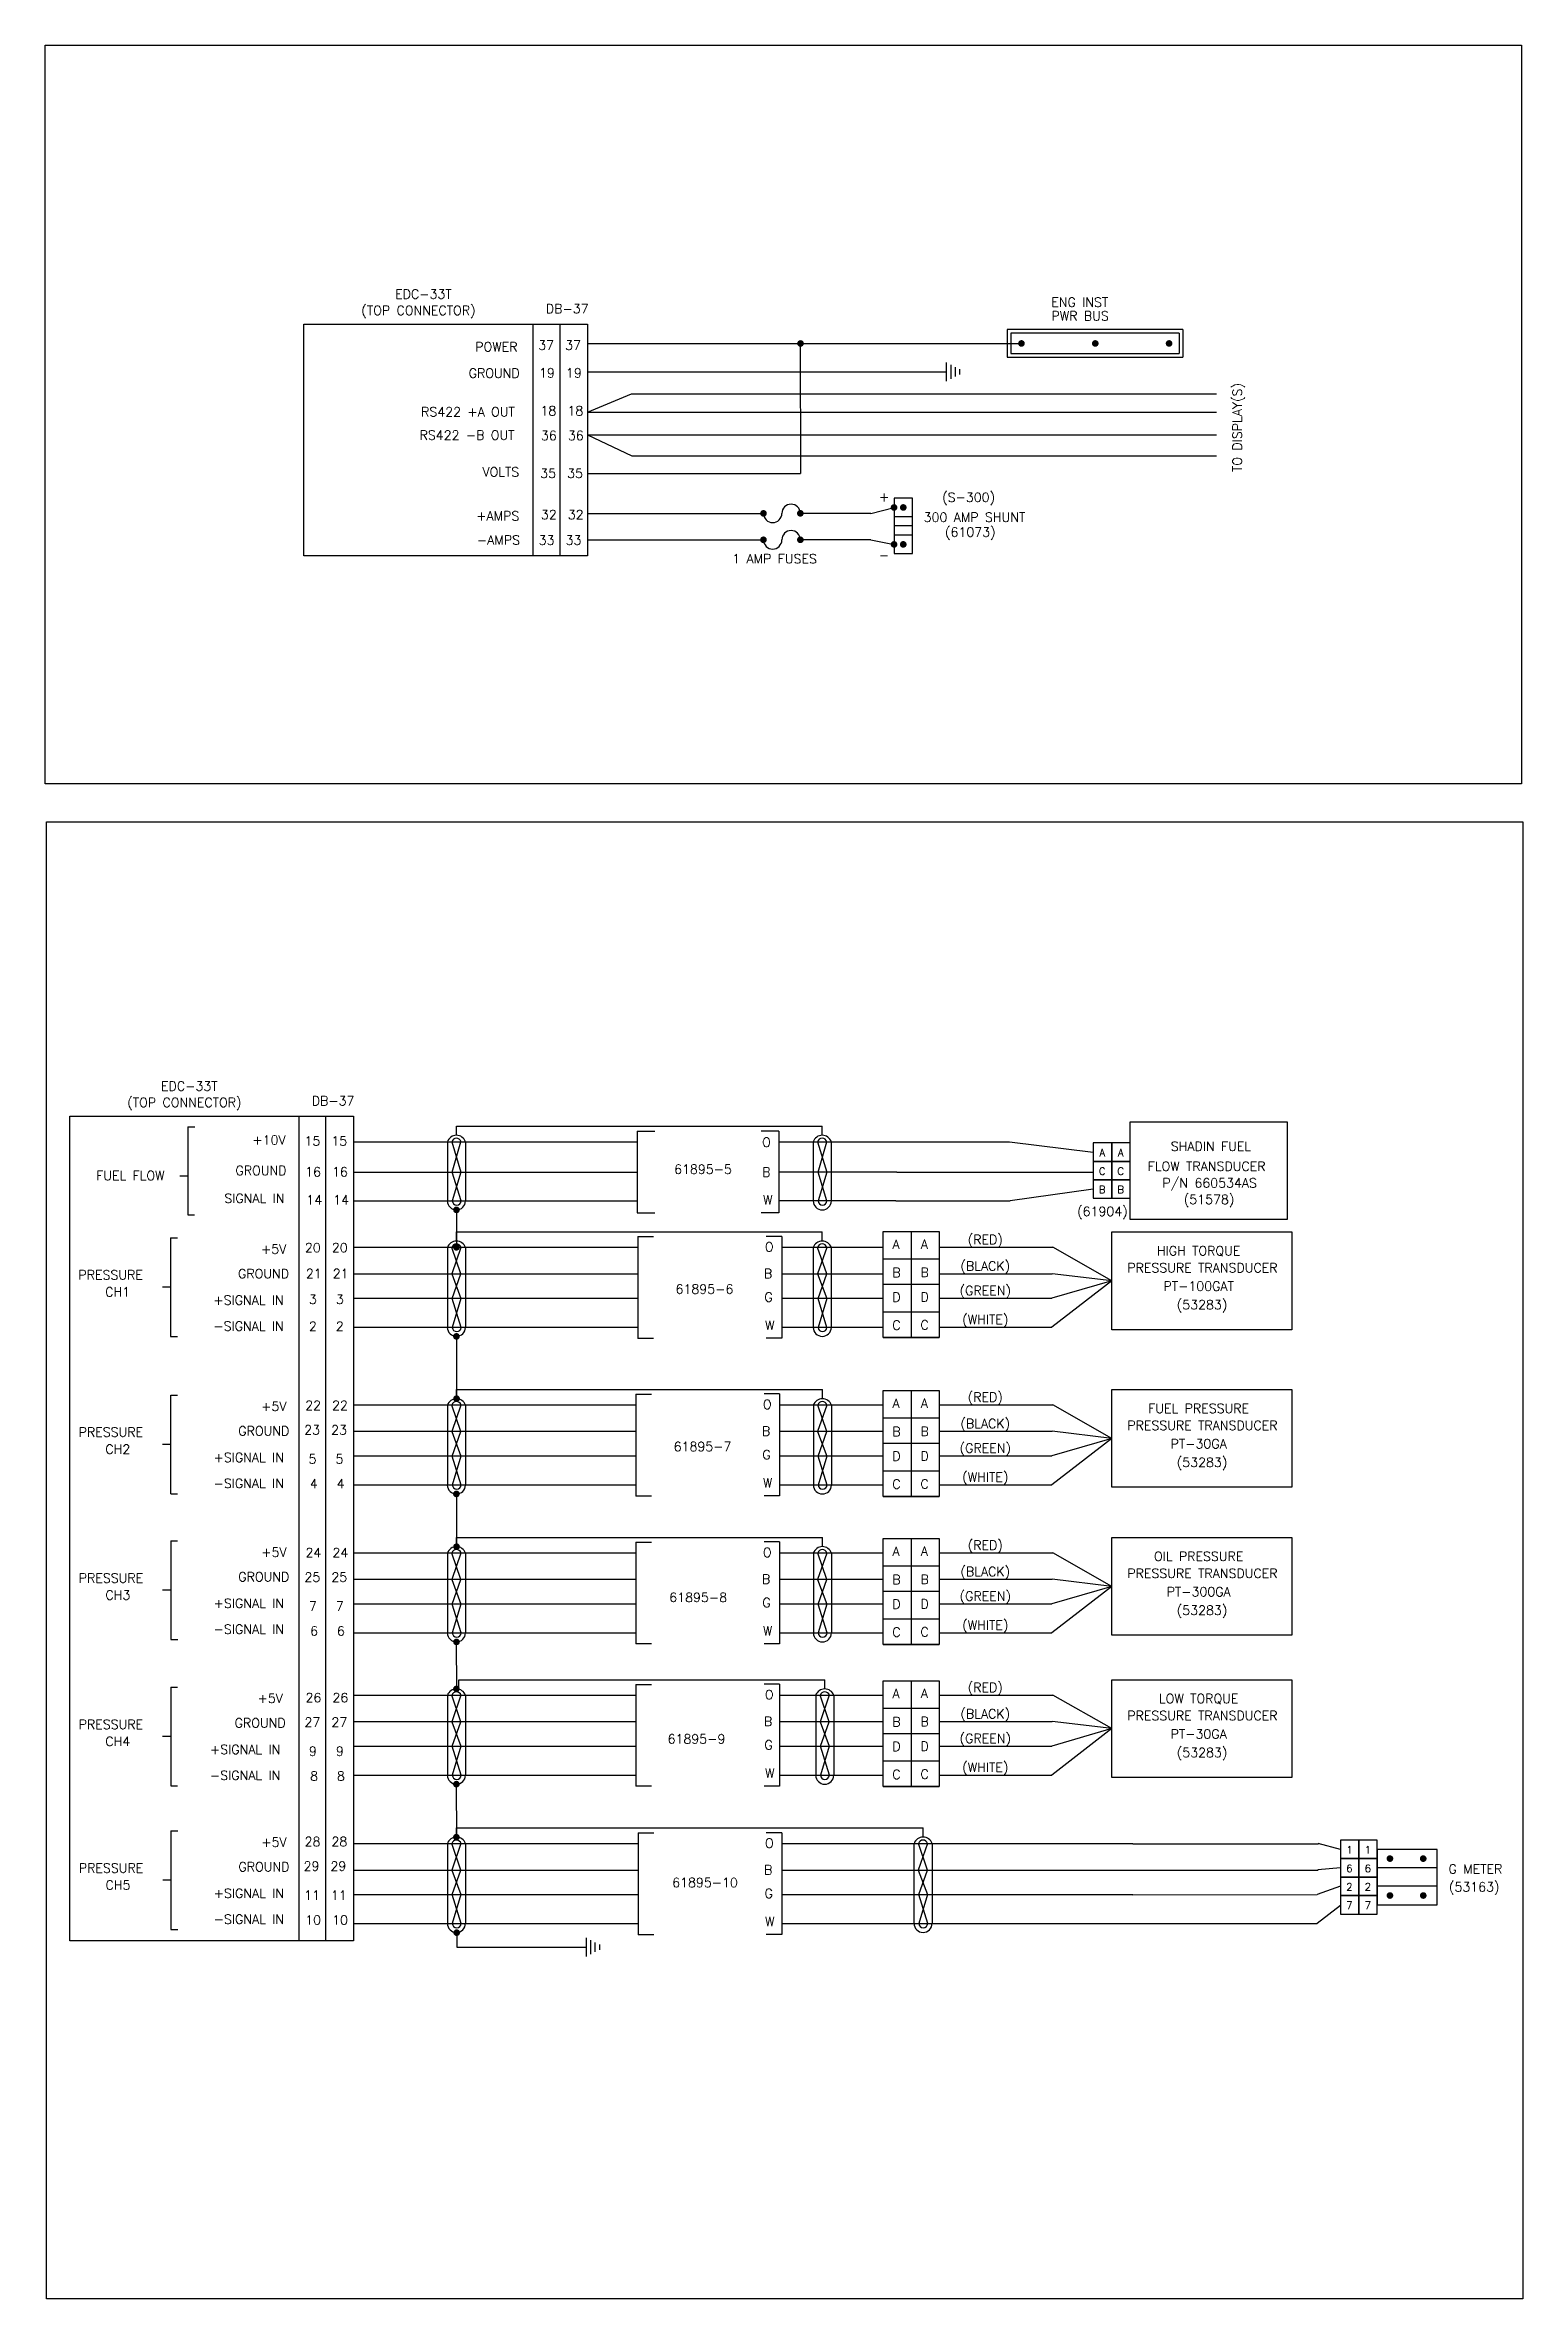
# Model space of a CAD drawing. Extents: x 0 to 32, y -112 to 21.
# Drawn here: x 2.08 to 22.1, y -50.47 to -19.96 of the extents above; entities that cross this region are included whole.
import ezdxf
from ezdxf.enums import TextEntityAlignment as Align

# ---------------------------------------------------------------- set-up
doc = ezdxf.new("R2010")
doc.units = 0
doc.header["$LTSCALE"] = 0.3
doc.header["$MEASUREMENT"] = 0
for name, color, linetype in [('1', 1, 'CONTINUOUS'), ('N', 2, 'CONTINUOUS'), ('NOTES', 2, 'CONTINUOUS'), ('TB', 1, 'CONTINUOUS'), ('W', 11, 'CONTINUOUS'), ('WIRE', 11, 'CONTINUOUS')]:
    doc.layers.add(name, color=color, linetype=linetype)
doc.styles.add('100', font='ROMANS', dxfattribs={"height": 0.1})
doc.styles.add('130', font='ROMANS', dxfattribs={"height": 0.125})

msp = doc.modelspace()

# ---------------------------------------------------------------- texts
at = {"layer": '1', "color": 2, "style": '100'}
for s, p in [('A', (16.402, -34.956)), ('A', (16.652, -34.956)), ('C', (16.402, -35.206)), ('C', (16.652, -35.206)), ('B', (16.402, -35.456)), ('B', (16.652, -35.456)), ('1', (19.75, -44.396)), ('1', (20, -44.396)), ('2', (19.75, -44.896)), ('6', (19.75, -44.646)), ('2', (20, -44.896)), ('6', (20, -44.646)), ('7', (19.75, -45.146)), ('7', (20, -45.146))]:
    msp.add_text(s, height=0.1, dxfattribs=at).set_placement(p, align=Align.MIDDLE)
at = {"layer": 'N', "style": '130'}
for s, p in [('(TOP CONNECTOR)', (7.14, -23.615)), ('EDC-33T', (7.207, -23.394)), ('DB-37', (9.155, -23.592)), ('37', (8.869, -24.086)), ('37', (9.233, -24.086)), ('GROUND', (8.166, -24.465)), ('19', (8.88, -24.462)), ('19', (9.245, -24.462)), ('RS422 +A OUT', (7.81, -24.988)), ('18', (8.9, -24.975)), ('18', (9.265, -24.975)), ('RS422 -B OUT', (7.798, -25.304)), ('36', (8.906, -25.309)), ('36', (9.271, -25.309)), ('VOLTS', (8.256, -25.802)), ('35', (8.897, -25.821)), ('35', (9.261, -25.821)), ('+', (13.448, -26.139)), ('(S-300)', (14.592, -26.146)), ('+AMPS', (8.215, -26.398)), ('32', (8.906, -26.381)), ('32', (9.27, -26.381)), ('300 AMP SHUNT', (14.671, -26.415)), ('(61073)', (14.615, -26.617)), ('-AMPS', (8.224, -26.724)), ('33', (8.875, -26.726)), ('33', (9.239, -26.726)), ('-', (13.446, -26.931)), ('EDC-33T', (4.036, -34.118)), ('(TOP CONNECTOR)', (3.97, -34.339)), ('DB-37', (5.984, -34.316)), ('+10V', (5.115, -34.847)), ('15', (5.704, -34.86)), ('15', (6.068, -34.86)), ('FLOW TRANSDUCER', (17.816, -35.203)), ('SHADIN FUEL', (17.874, -34.933)), ('GROUND', (5.007, -35.26)), ('16', (5.712, -35.278)), ('16', (6.077, -35.278)), ('P/N 660534AS', (17.857, -35.428)), ('SIGNAL IN', (4.918, -35.637)), ('14', (5.728, -35.658)), ('14', (6.093, -35.658)), ('(61904) ', (16.447, -35.814)), ('(51578) ', (17.892, -35.652)), ('+5V', (5.179, -36.324)), ('20', (5.709, -36.305)), ('20', (6.074, -36.305)), ('HIGH TORQUE', (17.708, -36.347)), (' GROUND', (4.999, -36.657)), ('21', (5.722, -36.656)), ('21', (6.086, -36.656)), ('PRESSURE TRANSDUCER', (17.759, -36.577)), ('+SIGNAL IN', (4.839, -37.015)), ('3', (5.711, -37.004)), ('3', (6.076, -37.004)), ('PT-100GAT', (17.708, -36.826)), ('(53283)', (17.754, -37.077)), ('-SIGNAL IN', (4.839, -37.367)), ('2', (5.71, -37.37)), ('2', (6.074, -37.37)), ('+5V', (5.181, -38.453)), ('22', (5.713, -38.44)), ('22', (6.077, -38.44)), ('FUEL PRESSURE', (17.708, -38.481)), (' GROUND', (5.002, -38.786)), ('23', (5.699, -38.772)), ('23', (6.064, -38.772)), ('PRESSURE TRANSDUCER', (17.759, -38.711)), ('+SIGNAL IN', (4.841, -39.145)), ('5', (5.706, -39.165)), ('5', (6.071, -39.165)), ('PT-30GA', (17.708, -38.96)), ('(53283)', (17.754, -39.211)), ('-SIGNAL IN', (4.841, -39.496)), ('4', (5.722, -39.5)), ('4', (6.086, -39.5)), ('+5V', (5.182, -40.428)), ('24', (5.717, -40.434)), ('24', (6.082, -40.434)), ('OIL PRESSURE', (17.708, -40.484)), (' GROUND', (5.002, -40.761)), ('25', (5.703, -40.765)), ('25', (6.068, -40.765)), ('PRESSURE TRANSDUCER', (17.759, -40.714)), ('PT-300GA', (17.708, -40.963)), ('+SIGNAL IN', (4.842, -41.12)), ('7', (5.71, -41.159)), ('7', (6.075, -41.159)), ('(53283)', (17.754, -41.214)), ('-SIGNAL IN', (4.842, -41.471)), ('6', (5.726, -41.494)), ('6', (6.09, -41.494)), ('+5V', (5.132, -42.406)), ('26', (5.717, -42.397)), ('26', (6.082, -42.397)), ('LOW TORQUE', (17.708, -42.41)), (' GROUND', (4.953, -42.739)), ('27', (5.703, -42.729)), ('27', (6.068, -42.729)), ('PRESSURE TRANSDUCER', (17.759, -42.64)), ('+SIGNAL IN', (4.792, -43.098)), ('9', (5.71, -43.122)), ('9', (6.075, -43.122)), ('PT-30GA', (17.708, -42.889)), ('(53283)', (17.754, -43.14)), ('-SIGNAL IN', (4.792, -43.449)), ('8', (5.726, -43.458)), ('8', (6.09, -43.458)), ('+5V', (5.183, -44.354)), ('28', (5.705, -44.346)), ('28', (6.069, -44.346)), (' GROUND', (5.004, -44.687)), ('29', (5.691, -44.678)), ('29', (6.055, -44.678)), ('G METER', (21.457, -44.717)), ('(53163)', (21.441, -44.959)), ('+SIGNAL IN', (4.843, -45.046)), ('11', (5.698, -45.072)), ('11', (6.062, -45.072)), ('-SIGNAL IN', (4.843, -45.397)), ('10', (5.713, -45.407)), ('10', (6.078, -45.407))]:
    msp.add_text(s, height=0.125, dxfattribs=at).set_placement(p, align=Align.CENTER)
for s, p in [('ENG INST', (15.712, -23.504)), ('PWR BUS', (15.714, -23.689)), ('POWER', (7.909, -24.108)), ('1 AMP FUSES', (11.39, -26.977)), ('O', (11.795, -34.877)), ('FUEL FLOW', (2.775, -35.329)), ('61895-5', (10.603, -35.243)), ('B', (11.796, -35.281)), ('W', (11.807, -35.658)), ('O', (11.832, -36.294)), ('A', (13.562, -36.259)), ('A', (13.945, -36.257)), ('PRESSURE', (2.534, -36.673)), ('B', (11.819, -36.655)), ('B', (13.558, -36.641)), ('B', (13.94, -36.639)), ('CH1', (2.897, -36.903)), ('61895-6', (10.623, -36.865)), ('G', (11.826, -36.974)), ('D', (13.558, -36.974)), ('D', (13.94, -36.972)), ('C', (13.94, -37.351)), ('W', (11.834, -37.356)), ('C', (13.558, -37.354)), ('O', (11.805, -38.427)), ('A', (13.562, -38.412)), ('A', (13.945, -38.41)), ('PRESSURE', (2.537, -38.802)), ('B', (11.792, -38.788)), ('B', (13.558, -38.794)), ('B', (13.94, -38.792)), ('CH2', (2.899, -39.033)), ('61895-7', (10.597, -38.997)), ('G', (11.799, -39.107)), ('D', (13.558, -39.127)), ('D', (13.94, -39.125)), ('W', (11.806, -39.489)), ('C', (13.558, -39.506)), ('C', (13.94, -39.504)), ('O', (11.805, -40.431)), ('A', (13.562, -40.416)), ('A', (13.945, -40.413)), ('PRESSURE', (2.538, -40.778)), ('CH3', (2.9, -41.008)), ('B', (11.792, -40.792)), ('B', (13.558, -40.798)), ('B', (13.94, -40.795)), ('61895-8', (10.538, -41.039)), ('G', (11.799, -41.11)), ('D', (13.558, -41.131)), ('D', (13.94, -41.128)), ('W', (11.806, -41.492)), ('C', (13.558, -41.51)), ('C', (13.94, -41.507)), ('O', (11.832, -42.357)), ('A', (13.562, -42.342)), ('A', (13.945, -42.339)), ('PRESSURE', (2.537, -42.759)), ('B', (11.819, -42.718)), ('B', (13.558, -42.724)), ('B', (13.94, -42.721)), ('CH4', (2.899, -42.989)), ('61895-9', (10.515, -42.956)), ('G', (11.826, -43.036)), ('D', (13.558, -43.057)), ('D', (13.94, -43.054)), ('W', (11.834, -43.418)), ('C', (13.558, -43.436)), ('C', (13.94, -43.433)), ('O', (11.834, -44.367)), ('PRESSURE', (2.539, -44.704)), ('CH5', (2.901, -44.934)), ('61895-10', (10.577, -44.9)), ('B', (11.821, -44.728)), ('G', (11.828, -45.047)), ('W', (11.835, -45.429))]:
    msp.add_text(s, height=0.125, dxfattribs=at).set_placement(p)
msp.add_text('TO DISPLAY(S)', height=0.125, rotation=90, dxfattribs=at).set_placement((18.293, -25.138), align=Align.CENTER)
for s, p in [('(RED)', (14.818, -36.142)), ('(BLACK)', (14.818, -36.499)), ('(GREEN)', (14.818, -36.832)), ('(WHITE)', (14.818, -37.224)), ('(RED)', (14.818, -38.275)), ('(BLACK)', (14.818, -38.633)), ('(GREEN)', (14.818, -38.965)), ('(WHITE)', (14.818, -39.357)), ('(RED)', (14.818, -40.279)), ('(BLACK)', (14.818, -40.636)), ('(GREEN)', (14.818, -40.969)), ('(WHITE)', (14.818, -41.361)), ('(RED)', (14.818, -42.205)), ('(BLACK)', (14.818, -42.562)), ('(GREEN)', (14.818, -42.895)), ('(WHITE)', (14.818, -43.287))]:
    msp.add_text(s, height=0.125, dxfattribs=at).set_placement(p, align=Align.MIDDLE)

# ---------------------------------------------------------------- blocks, each defined once
blk = doc.blocks.new('GR')
at = {"layer": '1'}
for p, q in [((-0.125, 0), (0.125, 0)), ((-0.095, 0.06), (0.095, 0.06)), ((-0.065, 0.12), (0.065, 0.12)), ((-0.035, 0.18), (0.035, 0.18))]:
    blk.add_line(p, q, dxfattribs=at)

# ---------------------------------------------------------------- linework, layer by layer
at = {"layer": '1'}
for p, q in [((15.113, -23.812), (15.113, -24.187)), ((17.495, -23.812), (15.113, -23.812)), ((15.163, -23.862), (15.163, -24.137)), ((17.445, -23.862), (15.163, -23.862)), ((17.445, -23.862), (17.445, -24.137)), ((17.495, -23.812), (17.495, -24.187)), ((15.113, -24.187), (17.495, -24.187)), ((15.163, -24.137), (17.445, -24.137)), ((7.532, -34.809), (7.532, -35.61)), ((7.59, -34.809), (7.716, -35.218)), ((7.597, -35.218), (7.716, -34.809)), ((7.777, -34.809), (7.777, -35.61)), ((12.487, -34.809), (12.487, -35.61)), ((12.545, -34.809), (12.671, -35.218)), ((12.553, -35.218), (12.672, -34.809)), ((12.732, -34.809), (12.732, -35.61)), ((7.716, -35.218), (7.597, -35.61)), ((7.718, -35.61), (7.597, -35.218)), ((12.671, -35.218), (12.553, -35.61)), ((12.673, -35.61), (12.553, -35.218)), ((7.532, -36.241), (7.532, -37.322)), ((7.716, -36.241), (7.59, -36.598)), ((7.716, -36.598), (7.591, -36.241)), ((7.777, -36.241), (7.777, -37.322)), ((12.487, -36.241), (12.487, -37.322)), ((12.672, -36.241), (12.545, -36.598)), ((12.672, -36.598), (12.547, -36.241)), ((12.732, -36.241), (12.732, -37.322)), ((7.59, -36.598), (7.716, -36.931)), ((7.597, -36.931), (7.716, -36.598)), ((12.545, -36.598), (12.671, -36.931)), ((12.553, -36.931), (12.672, -36.598)), ((7.716, -36.931), (7.597, -37.322)), ((7.718, -37.322), (7.597, -36.931)), ((12.671, -36.931), (12.553, -37.322)), ((12.673, -37.322), (12.553, -36.931)), ((7.532, -38.374), (7.532, -39.456)), ((7.716, -38.374), (7.59, -38.731)), ((7.716, -38.731), (7.591, -38.374)), ((7.777, -38.374), (7.777, -39.456)), ((12.489, -38.374), (12.489, -39.456)), ((12.673, -38.374), (12.547, -38.731)), ((12.673, -38.731), (12.549, -38.374)), ((12.734, -38.374), (12.734, -39.456)), ((7.59, -38.731), (7.716, -39.064)), ((7.597, -39.064), (7.716, -38.731)), ((12.547, -38.731), (12.673, -39.064)), ((12.555, -39.064), (12.673, -38.731)), ((7.716, -39.064), (7.597, -39.456)), ((7.718, -39.456), (7.597, -39.064)), ((12.673, -39.064), (12.555, -39.456)), ((12.675, -39.456), (12.555, -39.064)), ((7.532, -40.377), (7.532, -41.459)), ((7.716, -40.377), (7.59, -40.735)), ((7.716, -40.735), (7.591, -40.377)), ((7.777, -40.377), (7.777, -41.459)), ((12.489, -40.377), (12.489, -41.459)), ((12.673, -40.377), (12.547, -40.735)), ((12.673, -40.735), (12.549, -40.377)), ((12.734, -40.377), (12.734, -41.459)), ((7.59, -40.735), (7.716, -41.067)), ((7.597, -41.067), (7.716, -40.735)), ((12.547, -40.735), (12.673, -41.067)), ((12.555, -41.067), (12.673, -40.735)), ((7.716, -41.067), (7.597, -41.459)), ((7.718, -41.459), (7.597, -41.067)), ((12.673, -41.067), (12.555, -41.459)), ((12.675, -41.459), (12.555, -41.067)), ((7.532, -42.303), (7.532, -43.385)), ((7.716, -42.303), (7.59, -42.661)), ((7.716, -42.661), (7.591, -42.303)), ((7.777, -42.303), (7.777, -43.385)), ((12.521, -42.303), (12.521, -43.385)), ((12.705, -42.303), (12.579, -42.661)), ((12.705, -42.661), (12.58, -42.303)), ((12.766, -42.303), (12.766, -43.385)), ((7.59, -42.661), (7.716, -42.993)), ((7.597, -42.993), (7.716, -42.661)), ((12.579, -42.661), (12.705, -42.993)), ((12.586, -42.993), (12.705, -42.661)), ((7.716, -42.993), (7.597, -43.385)), ((7.718, -43.385), (7.597, -42.993)), ((12.705, -42.993), (12.586, -43.385)), ((12.707, -43.385), (12.586, -42.993)), ((7.532, -44.311), (7.532, -45.392)), ((7.716, -44.311), (7.59, -44.668)), ((7.716, -44.668), (7.591, -44.311)), ((7.777, -44.311), (7.777, -45.392)), ((13.852, -44.311), (13.852, -45.392)), ((14.037, -44.311), (13.91, -44.668)), ((14.037, -44.668), (13.912, -44.311)), ((14.097, -44.311), (14.098, -45.392)), ((7.59, -44.668), (7.716, -45.001)), ((7.597, -45.001), (7.716, -44.668)), ((13.91, -44.668), (14.036, -45.001)), ((13.918, -45.001), (14.037, -44.668)), ((7.716, -45.001), (7.597, -45.392)), ((7.718, -45.392), (7.597, -45.001)), ((14.036, -45.001), (13.918, -45.392)), ((14.038, -45.392), (13.918, -45.001))]:
    msp.add_line(p, q, dxfattribs=at)
at = {"layer": '1', "color": 6, "const_width": 0.045}
msp.add_lwpolyline([(12.315, -23.978, -1), (12.315, -24.023, -1)], format="xyb", close=True, dxfattribs=at)
at = {"layer": '1', "const_width": 0.045}
for points in [[(15.285, -24, 1), (15.33, -24, 1)], [(16.285, -24, 1), (16.33, -24, 1)], [(17.285, -24, 1), (17.33, -24, 1)], [(13.582, -26.198, -1), (13.582, -26.243, -1)], [(13.707, -26.198, -1), (13.707, -26.243, -1)], [(11.813, -26.278, -1), (11.813, -26.323, -1)], [(12.313, -26.278, -1), (12.313, -26.323, -1)], [(11.813, -26.636, -1), (11.813, -26.681, -1)], [(12.313, -26.636, -1), (12.313, -26.681, -1)], [(13.582, -26.698, -1), (13.582, -26.743, -1)], [(13.707, -26.698, -1), (13.707, -26.743, -1)], [(7.655, -35.708, -1), (7.655, -35.753, -1)], [(7.654, -36.215, -1), (7.654, -36.26, -1)], [(7.654, -37.421, -1), (7.654, -37.466, -1)], [(7.656, -38.264, -1), (7.656, -38.309, -1)], [(7.654, -39.554, -1), (7.654, -39.599, -1)], [(7.656, -40.268, -1), (7.656, -40.313, -1)], [(7.655, -41.557, -1), (7.655, -41.602, -1)], [(7.654, -42.194, -1), (7.654, -42.239, -1)], [(7.654, -43.483, -1), (7.654, -43.528, -1)], [(7.654, -44.201, -1), (7.654, -44.246, -1)], [(20.299, -44.491, -1), (20.299, -44.536, -1)], [(20.75, -44.491, -1), (20.75, -44.536, -1)], [(20.299, -44.991, -1), (20.299, -45.036, -1)], [(20.75, -44.991, -1), (20.75, -45.036, -1)], [(7.658, -45.494, -1), (7.658, -45.539, -1)]]:
    msp.add_lwpolyline(points, format="xyb", close=True, dxfattribs=at)
at = {"layer": '1'}
for points in [[(13.832, -26.096), (13.582, -26.096), (13.582, -26.846), (13.832, -26.846), (13.832, -26.096)], [(13.832, -26.346), (13.582, -26.346)], [(13.832, -26.471), (13.582, -26.471)], [(13.832, -26.596), (13.582, -26.596)], [(20.937, -44.389), (20.128, -44.389), (20.128, -45.139), (20.937, -45.139), (20.937, -44.389)], [(20.937, -44.639), (20.128, -44.639)], [(20.937, -44.889), (20.128, -44.889)]]:
    msp.add_lwpolyline(points, dxfattribs=at)
at = {"layer": '1', "color": 1}
for points in [[(16.28, -34.824), (16.28, -35.074), (16.53, -35.074), (16.53, -34.824)], [(16.28, -35.074), (16.28, -35.324), (16.53, -35.324), (16.53, -35.074)], [(16.53, -34.824), (16.53, -35.074), (16.78, -35.074), (16.78, -34.824)], [(16.53, -35.074), (16.53, -35.324), (16.78, -35.324), (16.78, -35.074)], [(16.28, -35.324), (16.28, -35.574), (16.53, -35.574), (16.53, -35.324)], [(16.53, -35.324), (16.53, -35.574), (16.78, -35.574), (16.78, -35.324)], [(19.628, -44.264), (19.628, -44.514), (19.878, -44.514), (19.878, -44.264)], [(19.628, -44.514), (19.628, -44.764), (19.878, -44.764), (19.878, -44.514)], [(19.878, -44.264), (19.878, -44.514), (20.128, -44.514), (20.128, -44.264)], [(19.878, -44.514), (19.878, -44.764), (20.128, -44.764), (20.128, -44.514)], [(19.628, -44.764), (19.628, -45.014), (19.878, -45.014), (19.878, -44.764)], [(19.878, -44.764), (19.878, -45.014), (20.128, -45.014), (20.128, -44.764)], [(19.628, -45.014), (19.628, -45.264), (19.878, -45.264), (19.878, -45.014)], [(19.878, -45.014), (19.878, -45.264), (20.128, -45.264), (20.128, -45.014)]]:
    msp.add_lwpolyline(points, close=True, dxfattribs=at)
at = {"layer": '1'}
for centre, radius, start, end in [((12.188, -26.301), 0.125, 0, 180), ((11.938, -26.301), 0.125, 180, 0), ((12.188, -26.659), 0.125, 0, 180), ((11.938, -26.659), 0.125, 180, 0), ((7.654, -34.851), 0.13, 19.2205, 160.7795), ((7.654, -34.825), 0.0645, 14.6147, 165.3853), ((12.61, -34.851), 0.13, 19.2205, 160.7795), ((12.609, -34.825), 0.0645, 14.6147, 165.3853), ((7.654, -35.608), 0.123, 180.9877, 359.0123), ((7.658, -35.607), 0.0601, 183.1319, 356.8681), ((12.61, -35.608), 0.123, 180.9877, 359.0123), ((12.613, -35.607), 0.0601, 183.1319, 356.8681), ((7.654, -36.283), 0.13, 19.2205, 160.7795), ((7.654, -36.257), 0.0645, 14.6147, 165.3853), ((12.61, -36.283), 0.13, 19.2205, 160.7795), ((12.609, -36.257), 0.0645, 14.6147, 165.3853), ((7.654, -37.32), 0.123, 180.9877, 359.0123), ((7.658, -37.319), 0.0601, 183.1319, 356.8681), ((12.61, -37.32), 0.123, 180.9877, 359.0123), ((12.613, -37.319), 0.0601, 183.1319, 356.8681), ((7.654, -38.417), 0.13, 19.2205, 160.7795), ((7.654, -38.39), 0.0645, 14.6147, 165.3853), ((12.611, -38.417), 0.13, 19.2205, 160.7795), ((12.611, -38.39), 0.0645, 14.6147, 165.3853), ((7.654, -39.454), 0.123, 180.9877, 359.0123), ((7.658, -39.452), 0.0601, 183.1319, 356.8681), ((12.612, -39.454), 0.123, 180.9877, 359.0123), ((12.615, -39.452), 0.0601, 183.1319, 356.8681), ((7.654, -40.42), 0.13, 19.2205, 160.7795), ((7.654, -40.393), 0.0645, 14.6147, 165.3853), ((12.611, -40.42), 0.13, 19.2205, 160.7795), ((12.611, -40.393), 0.0645, 14.6147, 165.3853), ((7.654, -41.457), 0.123, 180.9877, 359.0123), ((7.658, -41.456), 0.0601, 183.1319, 356.8681), ((12.612, -41.457), 0.123, 180.9877, 359.0123), ((12.615, -41.456), 0.0601, 183.1319, 356.8681), ((7.654, -42.346), 0.13, 19.2205, 160.7795), ((7.654, -42.32), 0.0645, 14.6147, 165.3853), ((12.643, -42.346), 0.13, 19.2205, 160.7795), ((12.643, -42.32), 0.0645, 14.6147, 165.3853), ((7.654, -43.383), 0.123, 180.9877, 359.0123), ((7.658, -43.382), 0.0601, 183.1319, 356.8681), ((12.643, -43.383), 0.123, 180.9877, 359.0123), ((12.646, -43.382), 0.0601, 183.1319, 356.8681), ((7.654, -44.353), 0.13, 19.2205, 160.7795), ((13.975, -44.353), 0.13, 19.2205, 160.7795), ((7.654, -44.327), 0.0645, 14.6147, 165.3853), ((13.974, -44.327), 0.0645, 14.6147, 165.3853), ((7.654, -45.39), 0.123, 180.9877, 359.0123), ((7.658, -45.389), 0.0601, 183.1319, 356.8681), ((13.975, -45.39), 0.123, 180.9877, 359.0123), ((13.978, -45.389), 0.0601, 183.1319, 356.8681)]:
    msp.add_arc(centre, radius, start, end, dxfattribs=at)
at = {"layer": 'NOTES'}
for p, q in [((2.082, -19.961), (22.082, -19.961)), ((2.082, -29.961), (2.082, -19.961)), ((22.082, -19.961), (22.082, -29.961)), ((22.082, -29.961), (2.082, -29.961)), ((2.101, -30.475), (22.101, -30.475)), ((2.101, -50.475), (2.101, -30.475)), ((22.101, -30.475), (22.101, -50.475)), ((4.016, -34.606), (4.016, -35.798)), ((4.017, -34.605), (4.11, -34.605)), ((4.016, -35.273), (3.907, -35.273)), ((4.016, -35.798), (4.108, -35.798)), ((3.781, -36.109), (3.781, -37.443)), ((3.782, -36.108), (3.874, -36.108)), ((3.781, -36.776), (3.672, -36.776)), ((3.783, -37.445), (3.876, -37.445)), ((3.783, -38.238), (3.783, -39.573)), ((3.785, -38.237), (3.877, -38.237)), ((3.783, -38.905), (3.674, -38.905)), ((3.786, -39.574), (3.878, -39.574)), ((3.784, -40.213), (3.784, -41.548)), ((3.785, -40.212), (3.878, -40.212)), ((3.784, -40.881), (3.675, -40.881)), ((3.786, -41.549), (3.879, -41.549)), ((3.784, -42.194), (3.784, -43.529)), ((3.785, -42.193), (3.877, -42.193)), ((3.784, -42.862), (3.674, -42.862)), ((3.786, -43.53), (3.878, -43.53)), ((3.785, -44.139), (3.785, -45.474)), ((3.787, -44.138), (3.879, -44.138)), ((3.785, -44.807), (3.676, -44.807)), ((3.788, -45.475), (3.88, -45.475)), ((22.101, -50.475), (2.101, -50.475))]:
    msp.add_line(p, q, dxfattribs=at)
at = {"layer": 'NOTES', "color": 6}
for p, q in [((7.654, -34.722), (7.654, -34.597)), ((7.654, -34.597), (12.61, -34.597)), ((12.61, -34.722), (12.61, -34.597)), ((7.654, -36.153), (7.654, -36.028)), ((7.654, -36.028), (12.61, -36.028)), ((12.61, -36.153), (12.61, -36.028)), ((7.656, -38.287), (7.656, -38.162)), ((7.656, -38.162), (12.611, -38.162)), ((12.611, -38.287), (12.611, -38.162)), ((7.656, -40.29), (7.656, -40.165)), ((7.656, -40.165), (12.611, -40.165)), ((12.611, -40.29), (12.611, -40.165)), ((7.688, -42.216), (7.688, -42.091)), ((7.688, -42.091), (12.643, -42.091)), ((12.643, -42.216), (12.643, -42.091)), ((7.654, -44.223), (7.654, -44.098)), ((7.654, -44.098), (13.975, -44.098)), ((13.975, -44.223), (13.975, -44.098))]:
    msp.add_line(p, q, dxfattribs=at)
at = {"layer": 'TB'}
for p, q in [((8.689, -23.739), (8.689, -26.877)), ((9.054, -23.739), (9.054, -26.877)), ((5.518, -34.463), (5.518, -45.625)), ((5.883, -34.463), (5.883, -45.625)), ((13.814, -36.024), (13.814, -37.457)), ((13.435, -36.394), (14.193, -36.394)), ((13.435, -36.737), (14.193, -36.737)), ((13.435, -37.11), (14.193, -37.11)), ((13.435, -37.457), (14.193, -37.457)), ((13.814, -38.177), (13.814, -39.61)), ((13.435, -38.547), (14.193, -38.547)), ((13.435, -38.889), (14.193, -38.889)), ((13.435, -39.263), (14.193, -39.263)), ((13.435, -39.61), (14.193, -39.61)), ((13.814, -40.18), (13.814, -41.613)), ((13.435, -40.55), (14.193, -40.55)), ((13.435, -40.893), (14.193, -40.893)), ((13.435, -41.266), (14.193, -41.266)), ((13.435, -41.613), (14.193, -41.613)), ((13.814, -42.106), (13.814, -43.539)), ((13.435, -42.476), (14.193, -42.476)), ((13.435, -42.819), (14.193, -42.819)), ((13.435, -43.192), (14.193, -43.192)), ((13.435, -43.539), (14.193, -43.539))]:
    msp.add_line(p, q, dxfattribs=at)
for points in [[(5.588, -23.739), (9.429, -23.739), (9.429, -26.877), (5.588, -26.877)], [(2.418, -34.463), (6.259, -34.463), (6.259, -45.625), (2.418, -45.625)], [(16.78, -34.538), (18.905, -34.538), (18.905, -35.86), (16.78, -35.86)], [(13.435, -36.024), (14.193, -36.024), (14.193, -37.457), (13.435, -37.457)], [(16.533, -36.03), (18.971, -36.03), (18.971, -37.353), (16.533, -37.353)], [(13.435, -38.177), (14.193, -38.177), (14.193, -39.61), (13.435, -39.61)], [(16.533, -38.163), (18.971, -38.163), (18.971, -39.486), (16.533, -39.486)], [(13.435, -40.18), (14.193, -40.18), (14.193, -41.613), (13.435, -41.613)], [(16.533, -40.167), (18.971, -40.167), (18.971, -41.489), (16.533, -41.489)], [(13.435, -42.106), (14.193, -42.106), (14.193, -43.539), (13.435, -43.539)], [(16.533, -42.093), (18.971, -42.093), (18.971, -43.415), (16.533, -43.415)]]:
    msp.add_lwpolyline(points, close=True, dxfattribs=at)
at = {"layer": 'W'}
for p, q in [((9.429, -24.002), (15.307, -24)), ((12.318, -25.763), (12.315, -24.001)), ((9.429, -24.384), (14.29, -24.384)), ((9.429, -25.763), (12.315, -25.763)), ((13.268, -26.301), (13.582, -26.221)), ((9.429, -26.301), (11.813, -26.301)), ((13.268, -26.301), (12.313, -26.301)), ((9.429, -26.659), (11.813, -26.659)), ((13.268, -26.659), (12.313, -26.659)), ((13.268, -26.659), (13.582, -26.721)), ((10.104, -34.664), (10.104, -35.769)), ((10.104, -34.664), (10.341, -34.664)), ((12.022, -34.664), (11.784, -34.664)), ((12.022, -34.664), (12.022, -35.769)), ((6.259, -34.809), (10.104, -34.809)), ((12.022, -34.809), (13.618, -34.809)), ((13.618, -34.809), (15.144, -34.809)), ((15.144, -34.809), (16.28, -34.949)), ((6.259, -35.22), (10.104, -35.22)), ((13.618, -35.22), (12.022, -35.22)), ((13.618, -35.22), (16.28, -35.22)), ((6.259, -35.607), (10.104, -35.607)), ((13.605, -35.607), (12.022, -35.607)), ((13.605, -35.607), (15.154, -35.607)), ((16.28, -35.449), (15.154, -35.607)), ((10.104, -35.769), (10.341, -35.769)), ((12.022, -35.769), (11.784, -35.769)), ((6.259, -36.237), (10.113, -36.237)), ((10.113, -36.093), (10.113, -37.471)), ((10.113, -36.093), (10.325, -36.093)), ((12.06, -36.09), (11.849, -36.09)), ((12.06, -36.09), (12.06, -37.468)), ((12.06, -36.237), (13.435, -36.237)), ((14.193, -36.237), (15.733, -36.237)), ((16.533, -36.691), (15.733, -36.237)), ((6.259, -36.595), (10.113, -36.595)), ((12.06, -36.595), (13.435, -36.595)), ((14.193, -36.595), (15.725, -36.595)), ((16.533, -36.691), (15.725, -36.595)), ((16.533, -36.691), (15.718, -37.319)), ((16.533, -36.691), (15.718, -36.927)), ((6.259, -36.927), (10.113, -36.927)), ((12.06, -36.927), (13.435, -36.927)), ((14.193, -36.927), (15.718, -36.927)), ((6.259, -37.319), (10.113, -37.319)), ((10.325, -37.471), (10.113, -37.471)), ((12.06, -37.468), (11.849, -37.468)), ((12.06, -37.319), (13.435, -37.319)), ((14.193, -37.319), (15.718, -37.319)), ((6.259, -38.371), (10.085, -38.371)), ((10.085, -38.226), (10.085, -39.605)), ((10.085, -38.226), (10.297, -38.226)), ((12.032, -38.223), (11.821, -38.223)), ((12.032, -38.223), (12.032, -39.602)), ((12.032, -38.371), (13.435, -38.371)), ((14.193, -38.371), (15.733, -38.371)), ((16.533, -38.825), (15.733, -38.371)), ((6.259, -38.728), (10.085, -38.728)), ((12.032, -38.728), (13.435, -38.728)), ((14.193, -38.728), (15.725, -38.728)), ((16.533, -38.825), (15.725, -38.728)), ((16.533, -38.825), (15.718, -39.452)), ((16.533, -38.825), (15.718, -39.061)), ((6.259, -39.061), (10.085, -39.061)), ((12.032, -39.061), (13.435, -39.061)), ((14.193, -39.061), (15.718, -39.061)), ((6.259, -39.452), (10.085, -39.452)), ((10.297, -39.605), (10.085, -39.605)), ((12.032, -39.602), (11.821, -39.602)), ((12.032, -39.452), (13.435, -39.452)), ((14.193, -39.452), (15.718, -39.452)), ((10.085, -40.229), (10.085, -41.608)), ((10.085, -40.229), (10.297, -40.229)), ((12.032, -40.226), (11.821, -40.226)), ((12.032, -40.226), (12.032, -41.605)), ((6.259, -40.374), (10.085, -40.374)), ((12.032, -40.374), (13.435, -40.374)), ((14.193, -40.374), (15.733, -40.374)), ((16.533, -40.828), (15.733, -40.374)), ((6.259, -40.731), (10.085, -40.731)), ((12.032, -40.731), (13.435, -40.731)), ((14.193, -40.731), (15.725, -40.731)), ((16.533, -40.828), (15.718, -41.456)), ((16.533, -40.828), (15.718, -41.064)), ((16.533, -40.828), (15.725, -40.731)), ((6.259, -41.064), (10.085, -41.064)), ((12.032, -41.064), (13.435, -41.064)), ((14.193, -41.064), (15.718, -41.064)), ((6.259, -41.456), (10.085, -41.456)), ((12.032, -41.456), (13.435, -41.456)), ((14.193, -41.456), (15.718, -41.456)), ((10.297, -41.608), (10.085, -41.608)), ((12.032, -41.605), (11.821, -41.605)), ((6.259, -42.3), (10.085, -42.3)), ((10.085, -42.155), (10.085, -43.534)), ((10.085, -42.155), (10.297, -42.155)), ((12.032, -42.152), (11.821, -42.152)), ((12.032, -42.152), (12.032, -43.531)), ((12.032, -42.3), (13.435, -42.3)), ((14.193, -42.3), (15.733, -42.3)), ((16.533, -42.754), (15.733, -42.3)), ((6.259, -42.657), (10.085, -42.657)), ((12.032, -42.657), (13.435, -42.657)), ((14.193, -42.657), (15.725, -42.657)), ((16.533, -42.754), (15.725, -42.657)), ((6.259, -42.99), (10.085, -42.99)), ((12.032, -42.99), (13.435, -42.99)), ((14.193, -42.99), (15.718, -42.99)), ((16.533, -42.754), (15.718, -43.382)), ((16.533, -42.754), (15.718, -42.99)), ((6.259, -43.382), (10.085, -43.382)), ((10.297, -43.534), (10.085, -43.534)), ((12.032, -43.531), (11.821, -43.531)), ((12.032, -43.382), (13.435, -43.382)), ((14.193, -43.382), (15.718, -43.382)), ((10.114, -44.166), (10.114, -45.545)), ((10.114, -44.166), (10.326, -44.166)), ((12.061, -44.163), (11.85, -44.163)), ((12.061, -44.163), (12.061, -45.542)), ((6.259, -44.311), (10.114, -44.311)), ((12.061, -44.311), (16.818, -44.311)), ((16.818, -44.312), (19.331, -44.312)), ((19.628, -44.389), (19.327, -44.31)), ((6.259, -44.668), (10.114, -44.668)), ((12.061, -44.668), (16.818, -44.668)), ((16.818, -44.668), (19.327, -44.668)), ((19.628, -44.639), (19.32, -44.667)), ((6.259, -45.001), (10.114, -45.001)), ((12.061, -45.001), (16.817, -45.001)), ((16.818, -45.002), (19.312, -45)), ((19.628, -44.889), (19.312, -45)), ((19.628, -45.149), (19.312, -45.392)), ((6.259, -45.392), (10.114, -45.392)), ((12.061, -45.392), (16.816, -45.392)), ((16.818, -45.392), (19.312, -45.392)), ((10.326, -45.545), (10.114, -45.545)), ((12.061, -45.542), (11.85, -45.542))]:
    msp.add_line(p, q, dxfattribs=at)
at = {"layer": 'WIRE'}
for p, q in [((9.429, -24.931), (10.024, -24.683)), ((10.025, -24.683), (17.951, -24.683)), ((9.429, -24.931), (17.951, -24.931)), ((9.429, -25.239), (17.951, -25.239)), ((9.429, -25.239), (10.032, -25.522)), ((10.032, -25.522), (17.951, -25.522)), ((7.654, -35.731), (7.654, -36.237)), ((7.654, -37.443), (7.656, -38.287)), ((7.655, -39.576), (7.656, -40.29)), ((7.653, -41.58), (7.654, -42.216)), ((7.652, -43.506), (7.654, -44.223)), ((7.658, -45.516), (7.658, -45.713)), ((7.658, -45.713), (9.41, -45.713))]:
    msp.add_line(p, q, dxfattribs=at)

# ---------------------------------------------------------------- block references
at = {"layer": 'W', "rotation": 270}
for p in [(14.29, -24.384), (9.41, -45.713)]:
    msp.add_blockref('GR', p, dxfattribs=at)

msp.set_redraw_order([(e.dxf.handle, doc.entitydb.next_handle()) for e in msp.query("TEXT MTEXT ATTDEF DIMENSION ARC_DIMENSION")])  # texts and dimensions are drawn at this point

doc.saveas('drawing.dxf')
